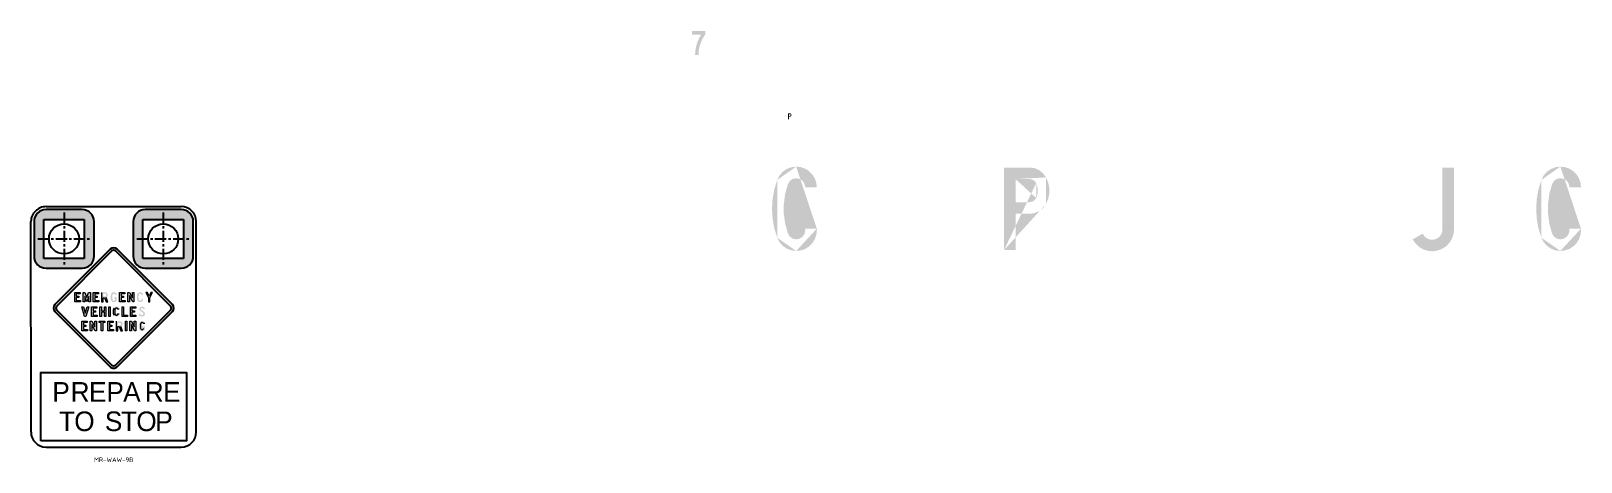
# Model space of a CAD drawing. Extents: x -269 to 1038, y -1303 to 235.
# Drawn here: x -269 to 763, y -52 to 235 of the extents above.
import ezdxf

# ---------------------------------------------------------------- set-up
doc = ezdxf.new("R2010")
doc.units = 0
doc.header["$LTSCALE"] = 6
doc.header["$MEASUREMENT"] = 0
doc.linetypes.add('CENTER', pattern=[2, 1.25, -0.25, 0.25, -0.25])
doc.linetypes.add('CENTERX2', pattern=[101.60000000000001, 63.5, -12.7, 12.7, -12.7])
doc.layers.get('0').update_dxf_attribs({"linetype": 'CONTINUOUS'})
for name, color, linetype in [('CENT25', 1, 'CENTER'), ('GREEN', 84, 'CONTINUOUS'), ('L25', 1, 'CONTINUOUS'), ('L35', 3, 'CONTINUOUS'), ('T25', 1, 'CONTINUOUS'), ('TBLK25', 1, 'CONTINUOUS')]:
    doc.layers.add(name, color=color, linetype=linetype)
doc.styles.add('DSERIES', font='Dseries')
doc.styles.add('ISO', font='iso')

msp = doc.modelspace()

# ---------------------------------------------------------------- texts
at = {"layer": 'L35', "style": 'DSERIES'}
for s, p in [('P', (-254.5238136330512, -12.14929990801733)), ('R', (-242.3112226439654, -12.14929990801733)), ('E', (-230.0986316548796, -12.14929990801733)), ('P', (-218.5296667026284, -12.14929990801733)), ('A', (-207.3592163172261, -12.14929990801733)), ('R', (-192.9987967026283, -12.14929990801733)), ('E', (-180.7862057135425, -12.14929990801733)), ('T', (-250.1057859164756, -31.71375284116874)), ('O', (-239.926341769136, -31.71375284116874)), ('S', (-219.5563373080173, -31.71375284116874)), ('T', (-208.8027431640882, -31.71375284116874)), ('O', (-198.6232990167485, -31.71375284116874)), ('P', (-186.0194189689995, -31.71375284116874))]:
    msp.add_text(s, height=13.04296862210094, dxfattribs=at).set_placement(p)
at = {"layer": 'T25', "color": 3, "style": 'ISO'}
msp.add_text('MR-WAW-9B', height=3, dxfattribs=at).set_placement((-226.7586971255761, -52.26192411097071))

# ---------------------------------------------------------------- hatches: boundary and pattern name
at = {"layer": 'GREEN'}
h = msp.add_hatch(color=256, dxfattribs=at)
h.paths.add_polyline_path([(254.4669524879141, 101.9465322728692), (254.4411767802575, 101.9465322728692)], flags=16)
edge = h.paths.add_edge_path()
edge.add_line((246.7600158985751, 103.0548877021052), (254.4669524879141, 103.0548877021052))
edge.add_line((254.4669524879141, 103.0548877021052), (254.4669524879141, 101.9465322728692))
edge.add_line((254.1318682883776, 98.8792230617276), (254.4669524879141, 101.9465322728692))
edge.add_line((254.1318682883776, 98.8792230617276), (253.1266156897682, 95.96656809652592))
edge.add_line((253.1266156897682, 95.96656809652592), (251.4769703997424, 93.36322162320408))
edge.add_line((251.4769703997424, 93.36322162320408), (249.3118109565837, 91.17228647238863))
edge.add_line((249.3118109565837, 91.17228647238863), (246.7084644832619, 89.52264118236292))
edge.add_line((246.7084644832619, 89.52264118236292), (243.7958095180602, 88.51738858375347))
edge.add_line((243.7958095180602, 88.51738858375347), (240.7285003069186, 88.18230438421699))
edge.add_line((240.7285003069186, 88.18230438421699), (237.4807611421804, 88.59471570672343))
edge.add_line((237.4807611421804, 88.59471570672343), (234.4134519310388, 89.7546225512728))
edge.add_line((234.4134519310388, 89.7546225512728), (231.732778334747, 91.61047350255171))
edge.add_line((231.732778334747, 91.61047350255171), (229.5933945992449, 94.08494143759032))
edge.add_line((229.5933945992449, 94.08494143759032), (228.0984035551591, 96.997596402792))
edge.add_line((228.0984035551591, 96.997596402792), (226.1652254809102, 103.2610933633584))
edge.add_line((226.1652254809102, 103.2610933633584), (225.0053186363608, 109.7050202775214))
edge.add_line((225.0053186363608, 109.7050202775214), (224.6186830215111, 116.252050022311))
edge.add_line((224.6186830215111, 116.252050022311), (225.0053186363608, 122.773304059444))
edge.add_line((225.0053186363608, 122.773304059444), (226.1652254809102, 129.217230973607))
edge.add_line((226.1652254809102, 129.217230973607), (228.0984035551591, 135.4807279341734))
edge.add_line((228.0984035551591, 135.4807279341734), (229.5933945992449, 138.3933828993751))
edge.add_line((229.5933945992449, 138.3933828993751), (231.732778334747, 140.8678508344137))
edge.add_line((231.732778334747, 140.8678508344137), (234.4134519310388, 142.7237017856927))
edge.add_line((234.4134519310388, 142.7237017856927), (237.4807611421804, 143.9093843378987))
edge.add_line((237.4807611421804, 143.9093843378987), (240.7285003069186, 144.2960199527485))
edge.add_line((240.7285003069186, 144.2960199527485), (243.7958095180602, 143.960935753212))
edge.add_line((243.7958095180602, 143.960935753212), (246.7084644832619, 142.9556831546025))
edge.add_line((246.7084644832619, 142.9556831546025), (249.3118109565837, 141.3060378645768))
edge.add_line((249.3118109565837, 141.3060378645768), (251.4769703997424, 139.1408784214181))
edge.add_line((251.4769703997424, 139.1408784214181), (253.1266156897682, 136.5117562404395))
edge.add_line((253.1266156897682, 136.5117562404395), (254.1318682883776, 133.5991012752378))
edge.add_line((254.1318682883776, 133.5991012752378), (254.4669524879141, 130.5317920640963))
edge.add_line((254.4669524879141, 130.5317920640963), (246.7600158985751, 130.5317920640963))
edge.add_line((246.7600158985751, 130.5317920640963), (246.321828868412, 132.851605753195))
edge.add_line((246.321828868412, 132.851605753195), (245.0072677779228, 134.8363352427572))
edge.add_line((245.0072677779228, 134.8363352427572), (243.0483139960172, 136.1508963332464))
edge.add_line((243.0483139960172, 136.1508963332464), (240.7285003069186, 136.5890833634095))
edge.add_line((240.7285003069186, 136.5890833634095), (238.4086866178199, 136.1251206255898))
edge.add_line((238.4086866178199, 136.1251206255898), (236.475508543571, 134.7590081197872))
edge.add_line((236.475508543571, 134.7590081197872), (235.2382745760517, 132.7485029225683))
edge.add_line((235.2382745760517, 132.7485029225683), (233.4081993324294, 126.2788003007487))
edge.add_line((233.4081993324294, 126.2788003007487), (232.4802738567899, 119.6028920176758))
edge.add_line((232.4802738567899, 119.6028920176758), (232.4802738567899, 112.8754323192896))
edge.add_line((232.4802738567899, 112.8754323192896), (233.4081993324294, 106.2252997438734))
edge.add_line((233.4081993324294, 106.2252997438734), (235.2382745760517, 99.75559712205376))
edge.add_line((235.2382745760517, 99.75559712205376), (236.475508543571, 97.71931621717823))
edge.add_line((236.475508543571, 97.71931621717823), (238.4086866178199, 96.37897941903236))
edge.add_line((238.4086866178199, 96.37897941903236), (240.7285003069186, 95.88924097355596))
edge.add_line((240.7285003069186, 95.88924097355596), (243.0483139960172, 96.35320371137573))
edge.add_line((243.0483139960172, 96.35320371137573), (245.0072677779228, 97.66776480186496))
edge.add_line((245.0072677779228, 97.66776480186496), (246.321828868412, 99.62671858377053))
edge.add_line((246.321828868412, 99.62671858377053), (246.7600158985751, 101.9465322728692))
edge.add_line((246.7600158985751, 101.9465322728692), (246.7600158985751, 103.0548877021052))
edge = h.paths.add_edge_path(flags=16)
edge.add_line((254.4669524879141, 103.0548877021052), (254.4411767802575, 103.0548877021052))
edge.add_line((240.7285003069186, 144.2960199527485), (240.702724599262, 144.2960199527485))
edge.add_line((228.0984035551591, 135.4807279341734), (228.0726278475024, 135.4807279341734))
edge.add_line((228.0984035551591, 96.997596402792), (228.0726278475024, 96.997596402792))
edge.add_line((240.7285003069186, 88.18230438421699), (240.702724599262, 88.18230438421699))
h = msp.add_hatch(color=256, dxfattribs=at)
h.paths.add_polyline_path([(396.1302417688735, 136.0477935026198), (396.1044660612169, 136.0477935026198)], flags=16)
edge = h.paths.add_edge_path(flags=17)
edge.add_line((386.7736598895088, 120.6339203239419), (386.7736598895088, 136.0477935026198))
edge.add_line((386.7736598895088, 136.0477935026198), (396.1302417688735, 136.0477935026198))
edge.add_line((397.8829898895258, 135.6869335954267), (396.1302417688735, 136.0477935026198))
edge.add_line((397.8829898895258, 135.6869335954267), (399.429532348925, 134.7332324121305))
edge.add_line((399.429532348925, 134.7332324121305), (400.5121120705044, 133.2897927833581))
edge.add_line((400.5121120705044, 133.2897927833581), (401.5173646691138, 130.0420536186199))
edge.add_line((401.5173646691138, 130.0420536186199), (401.5173646691138, 126.6396602079418))
edge.add_line((401.5173646691138, 126.6396602079418), (400.5121120705044, 123.3919210432036))
edge.add_line((400.5121120705044, 123.3919210432036), (399.429532348925, 121.9484814144312))
edge.add_line((399.429532348925, 121.9484814144312), (397.8829898895258, 120.994780231135))
edge.add_line((397.8829898895258, 120.994780231135), (396.1302417688735, 120.6339203239419))
edge.add_line((396.1302417688735, 120.6339203239419), (386.7736598895088, 120.6339203239419))
h.paths.add_polyline_path([(396.1044660612169, 143.7289543843021), (396.1302417688735, 143.7289543843021)], flags=16)
edge = h.paths.add_edge_path()
edge.add_line((386.7736598895088, 88.74936995266336), (379.0924990078266, 88.74936995266336))
edge.add_line((379.0924990078266, 88.74936995266336), (379.0924990078266, 143.7289543843021))
edge.add_line((379.0924990078266, 143.7289543843021), (396.1302417688735, 143.7289543843021))
edge.add_line((399.429532348925, 143.290767354139), (396.1302417688735, 143.7289543843021))
edge.add_line((399.429532348925, 143.290767354139), (402.5226172677232, 141.9504305559931))
edge.add_line((402.5226172677232, 141.9504305559931), (405.1517394487017, 139.8625982358043))
edge.add_line((405.1517394487017, 139.8625982358043), (407.1106932306073, 137.1303732241992))
edge.add_line((407.1106932306073, 137.1303732241992), (408.5025814440665, 133.7537555211778))
edge.add_line((408.5025814440665, 133.7537555211778), (409.2243012584527, 130.1709321569031))
edge.add_line((409.2243012584527, 130.1709321569031), (409.2243012584527, 126.5107816696586))
edge.add_line((409.2243012584527, 126.5107816696586), (408.5025814440665, 122.9279583053839))
edge.add_line((408.5025814440665, 122.9279583053839), (407.1106932306073, 119.5513406023625))
edge.add_line((407.1106932306073, 119.5513406023625), (405.1517394487017, 116.8191155907574))
edge.add_line((405.1517394487017, 116.8191155907574), (402.5226172677232, 114.7312832705686))
edge.add_line((402.5226172677232, 114.7312832705686), (399.429532348925, 113.3909464724227))
edge.add_line((399.429532348925, 113.3909464724227), (396.1302417688735, 112.9527594422596))
edge.add_line((396.1302417688735, 112.9527594422596), (386.7736598895088, 112.9527594422596))
edge.add_line((386.7736598895088, 112.9527594422596), (386.7736598895088, 88.74936995266336))
edge = h.paths.add_edge_path()
edge.add_line((386.7736598895088, 136.0477935026198), (386.7478841818522, 136.0477935026198))
edge.add_line((400.5121120705044, 123.3919210432036), (400.4863363628477, 123.3919210432036))
edge.add_line((400.5121120705044, 133.2897927833581), (400.4863363628477, 133.2897927833581))
edge.add_line((379.0924990078266, 88.74936995266336), (379.0667233001699, 88.74936995266336))
edge.add_line((407.1106932306073, 119.5513406023625), (407.0849175229506, 119.5513406023625))
edge.add_line((407.1106932306073, 137.1303732241992), (407.0849175229506, 137.1303732241992))
h = msp.add_hatch(color=256, dxfattribs=at)
h.paths.add_polyline_path([(396.1302417688735, 136.0477935026198), (396.1044660612169, 136.0477935026198)], flags=16)
edge = h.paths.add_edge_path(flags=17)
edge.add_line((386.7736598895088, 120.6339203239419), (386.7736598895088, 136.0477935026198))
edge.add_line((386.7736598895088, 136.0477935026198), (396.1302417688735, 136.0477935026198))
edge.add_line((397.8829898895258, 135.6869335954267), (396.1302417688735, 136.0477935026198))
edge.add_line((397.8829898895258, 135.6869335954267), (399.429532348925, 134.7332324121305))
edge.add_line((399.429532348925, 134.7332324121305), (400.5121120705044, 133.2897927833581))
edge.add_line((400.5121120705044, 133.2897927833581), (401.5173646691138, 130.0420536186199))
edge.add_line((401.5173646691138, 130.0420536186199), (401.5173646691138, 126.6396602079418))
edge.add_line((401.5173646691138, 126.6396602079418), (400.5121120705044, 123.3919210432036))
edge.add_line((400.5121120705044, 123.3919210432036), (399.429532348925, 121.9484814144312))
edge.add_line((399.429532348925, 121.9484814144312), (397.8829898895258, 120.994780231135))
edge.add_line((397.8829898895258, 120.994780231135), (396.1302417688735, 120.6339203239419))
edge.add_line((396.1302417688735, 120.6339203239419), (386.7736598895088, 120.6339203239419))
h.paths.add_polyline_path([(396.1044660612169, 143.7289543843021), (396.1302417688735, 143.7289543843021)], flags=16)
edge = h.paths.add_edge_path()
edge.add_line((386.7736598895088, 88.74936995266336), (379.0924990078266, 88.74936995266336))
edge.add_line((379.0924990078266, 88.74936995266336), (379.0924990078266, 143.7289543843021))
edge.add_line((379.0924990078266, 143.7289543843021), (396.1302417688735, 143.7289543843021))
edge.add_line((399.429532348925, 143.290767354139), (396.1302417688735, 143.7289543843021))
edge.add_line((399.429532348925, 143.290767354139), (402.5226172677232, 141.9504305559931))
edge.add_line((402.5226172677232, 141.9504305559931), (405.1517394487017, 139.8625982358043))
edge.add_line((405.1517394487017, 139.8625982358043), (407.1106932306073, 137.1303732241992))
edge.add_line((407.1106932306073, 137.1303732241992), (408.5025814440665, 133.7537555211778))
edge.add_line((408.5025814440665, 133.7537555211778), (409.2243012584527, 130.1709321569031))
edge.add_line((409.2243012584527, 130.1709321569031), (409.2243012584527, 126.5107816696586))
edge.add_line((409.2243012584527, 126.5107816696586), (408.5025814440665, 122.9279583053839))
edge.add_line((408.5025814440665, 122.9279583053839), (407.1106932306073, 119.5513406023625))
edge.add_line((407.1106932306073, 119.5513406023625), (405.1517394487017, 116.8191155907574))
edge.add_line((405.1517394487017, 116.8191155907574), (402.5226172677232, 114.7312832705686))
edge.add_line((402.5226172677232, 114.7312832705686), (399.429532348925, 113.3909464724227))
edge.add_line((399.429532348925, 113.3909464724227), (396.1302417688735, 112.9527594422596))
edge.add_line((396.1302417688735, 112.9527594422596), (386.7736598895088, 112.9527594422596))
edge.add_line((386.7736598895088, 112.9527594422596), (386.7736598895088, 88.74936995266336))
edge = h.paths.add_edge_path()
edge.add_line((386.7736598895088, 136.0477935026198), (386.7478841818522, 136.0477935026198))
edge.add_line((400.5121120705044, 123.3919210432036), (400.4863363628477, 123.3919210432036))
edge.add_line((400.5121120705044, 133.2897927833581), (400.4863363628477, 133.2897927833581))
edge.add_line((379.0924990078266, 88.74936995266336), (379.0667233001699, 88.74936995266336))
edge.add_line((407.1106932306073, 119.5513406023625), (407.0849175229506, 119.5513406023625))
edge.add_line((407.1106932306073, 137.1303732241992), (407.0849175229506, 137.1303732241992))
h = msp.add_hatch(color=256, dxfattribs=at)
h.paths.add_polyline_path([(671.0023882194105, 102.4878221336589), (670.976612511754, 102.4878221336589)], flags=16)
edge = h.paths.add_edge_path()
edge.add_line((671.0023882194105, 143.7289543843021), (671.0023882194105, 102.4878221336589))
edge.add_line((670.6673040198741, 100.4515412287834), (671.0023882194105, 102.4878221336589))
edge.add_line((670.6673040198741, 100.4515412287834), (669.7651542518913, 98.56991456984775))
edge.add_line((669.7651542518913, 98.56991456984775), (668.3217146231187, 97.07492352576196))
edge.add_line((668.3217146231187, 97.07492352576196), (666.517415087153, 96.04389521949588))
edge.add_line((666.517415087153, 96.04389521949588), (664.4811341822776, 95.63148389698944))
edge.add_line((664.4811341822776, 95.63148389698944), (662.4190775697455, 95.83768955824269))
edge.add_line((662.4190775697455, 95.83768955824269), (660.5116752031531, 96.63673649559888))
edge.add_line((660.5116752031531, 96.63673649559888), (658.9135813284407, 97.97707329374475))
edge.add_line((658.9135813284407, 97.97707329374475), (657.8052258992047, 99.75559712205376))
edge.add_line((657.8052258992047, 99.75559712205376), (651.2066447391018, 95.88924097355596))
edge.add_line((651.2066447391018, 95.88924097355596), (652.9851685674108, 93.20856737726416))
edge.add_line((652.9851685674108, 93.20856737726416), (655.3049822565094, 90.96608081113544))
edge.add_line((655.3049822565094, 90.96608081113544), (658.0629829757712, 89.29065981345303))
edge.add_line((658.0629829757712, 89.29065981345303), (661.1302921869128, 88.28540721484364))
edge.add_line((661.1302921869128, 88.28540721484364), (664.3522556439943, 87.9760987229638))
edge.add_line((664.3522556439943, 87.9760987229638), (667.5484433934191, 88.3627343378136))
edge.add_line((667.5484433934191, 88.3627343378136), (670.5642011892475, 89.47108976704959))
edge.add_line((670.5642011892475, 89.47108976704959), (673.2964262008526, 91.19806218004533))
edge.add_line((673.2964262008526, 91.19806218004533), (675.5646884746379, 93.49210016148731))
edge.add_line((675.5646884746379, 93.49210016148731), (677.265885179977, 96.25010088074907))
edge.add_line((677.265885179977, 96.25010088074907), (678.3226891938997, 99.29163438423404))
edge.add_line((678.3226891938997, 99.29163438423404), (678.6835491010928, 102.4878221336589))
edge.add_line((678.6835491010928, 102.4878221336589), (678.6835491010928, 143.7289543843021))
edge.add_line((678.6835491010928, 143.7289543843021), (671.0023882194105, 143.7289543843021))
edge = h.paths.add_edge_path(flags=16)
edge.add_line((678.6835491010928, 102.4878221336589), (678.6577733934362, 102.4878221336589))
edge.add_line((678.6835491010928, 102.4878221336589), (678.6577733934362, 102.4878221336589))
edge = h.paths.add_edge_path(flags=16)
edge.add_line((657.8052258992047, 99.75559712205376), (657.779450191548, 99.75559712205376))
h = msp.add_hatch(color=256, dxfattribs=at)
h.paths.add_polyline_path([(763.2278702149115, 101.9465322728692), (763.2020945072547, 101.9465322728692)], flags=16)
edge = h.paths.add_edge_path()
edge.add_line((755.5467093332292, 103.0548877021052), (763.2278702149115, 103.0548877021052))
edge.add_line((763.2278702149115, 103.0548877021052), (763.2278702149115, 101.9465322728692))
edge.add_line((762.8927860153749, 98.8792230617276), (763.2278702149115, 101.9465322728692))
edge.add_line((762.8927860153749, 98.8792230617276), (761.8875334167656, 95.96656809652592))
edge.add_line((761.8875334167656, 95.96656809652592), (760.2636638343964, 93.36322162320408))
edge.add_line((760.2636638343964, 93.36322162320408), (758.0727286835811, 91.17228647238863))
edge.add_line((758.0727286835811, 91.17228647238863), (755.4693822102591, 89.52264118236292))
edge.add_line((755.4693822102591, 89.52264118236292), (752.5567272450575, 88.51738858375347))
edge.add_line((752.5567272450575, 88.51738858375347), (749.4894180339159, 88.18230438421699))
edge.add_line((749.4894180339159, 88.18230438421699), (746.2416788691778, 88.59471570672343))
edge.add_line((746.2416788691778, 88.59471570672343), (743.2001453656928, 89.7546225512728))
edge.add_line((743.2001453656928, 89.7546225512728), (740.4936960617443, 91.61047350255171))
edge.add_line((740.4936960617443, 91.61047350255171), (738.3543123262423, 94.08494143759032))
edge.add_line((738.3543123262423, 94.08494143759032), (736.8593212821564, 96.997596402792))
edge.add_line((736.8593212821564, 96.997596402792), (734.9261432079076, 103.2610933633584))
edge.add_line((734.9261432079076, 103.2610933633584), (733.7662363633582, 109.7050202775214))
edge.add_line((733.7662363633582, 109.7050202775214), (733.3796007485084, 116.252050022311))
edge.add_line((733.3796007485084, 116.252050022311), (733.7662363633582, 122.773304059444))
edge.add_line((733.7662363633582, 122.773304059444), (734.9261432079076, 129.217230973607))
edge.add_line((734.9261432079076, 129.217230973607), (736.8593212821564, 135.4807279341734))
edge.add_line((736.8593212821564, 135.4807279341734), (738.3543123262423, 138.3933828993751))
edge.add_line((738.3543123262423, 138.3933828993751), (740.4936960617443, 140.8678508344137))
edge.add_line((740.4936960617443, 140.8678508344137), (743.2001453656928, 142.7237017856927))
edge.add_line((743.2001453656928, 142.7237017856927), (746.2416788691778, 143.9093843378987))
edge.add_line((746.2416788691778, 143.9093843378987), (749.4894180339159, 144.2960199527485))
edge.add_line((749.4894180339159, 144.2960199527485), (752.5567272450575, 143.960935753212))
edge.add_line((752.5567272450575, 143.960935753212), (755.4693822102591, 142.9556831546025))
edge.add_line((755.4693822102591, 142.9556831546025), (758.0727286835811, 141.3060378645768))
edge.add_line((758.0727286835811, 141.3060378645768), (760.2636638343964, 139.1408784214181))
edge.add_line((760.2636638343964, 139.1408784214181), (761.8875334167656, 136.5117562404395))
edge.add_line((761.8875334167656, 136.5117562404395), (762.8927860153749, 133.5991012752378))
edge.add_line((762.8927860153749, 133.5991012752378), (763.2278702149115, 130.5317920640963))
edge.add_line((763.2278702149115, 130.5317920640963), (755.5467093332292, 130.5317920640963))
edge.add_line((755.5467093332292, 130.5317920640963), (755.0827465954094, 132.851605753195))
edge.add_line((755.0827465954094, 132.851605753195), (753.7681855049201, 134.8363352427572))
edge.add_line((753.7681855049201, 134.8363352427572), (751.8092317230146, 136.1508963332464))
edge.add_line((751.8092317230146, 136.1508963332464), (749.4894180339159, 136.5890833634095))
edge.add_line((749.4894180339159, 136.5890833634095), (747.1696043448172, 136.1251206255898))
edge.add_line((747.1696043448172, 136.1251206255898), (745.2364262705684, 134.7590081197872))
edge.add_line((745.2364262705684, 134.7590081197872), (743.9991923030491, 132.7485029225683))
edge.add_line((743.9991923030491, 132.7485029225683), (742.1691170594268, 126.2788003007487))
edge.add_line((742.1691170594268, 126.2788003007487), (741.266967291444, 119.6028920176758))
edge.add_line((741.266967291444, 119.6028920176758), (741.266967291444, 112.8754323192896))
edge.add_line((741.266967291444, 112.8754323192896), (742.1691170594268, 106.2252997438734))
edge.add_line((742.1691170594268, 106.2252997438734), (743.9991923030491, 99.75559712205376))
edge.add_line((743.9991923030491, 99.75559712205376), (745.2364262705684, 97.71931621717823))
edge.add_line((745.2364262705684, 97.71931621717823), (747.1696043448172, 96.37897941903236))
edge.add_line((747.1696043448172, 96.37897941903236), (749.4894180339159, 95.88924097355596))
edge.add_line((749.4894180339159, 95.88924097355596), (751.8092317230146, 96.35320371137573))
edge.add_line((751.8092317230146, 96.35320371137573), (753.7681855049201, 97.66776480186496))
edge.add_line((753.7681855049201, 97.66776480186496), (755.0827465954094, 99.62671858377053))
edge.add_line((755.0827465954094, 99.62671858377053), (755.5467093332292, 101.9465322728692))
edge.add_line((755.5467093332292, 101.9465322728692), (755.5467093332292, 103.0548877021052))
edge = h.paths.add_edge_path(flags=16)
edge.add_line((763.2278702149115, 103.0548877021052), (763.2020945072547, 103.0548877021052))
edge.add_line((749.4894180339159, 144.2960199527485), (749.4636423262592, 144.2960199527485))
edge.add_line((736.8593212821564, 135.4807279341734), (736.8335455744998, 135.4807279341734))
edge.add_line((736.8593212821564, 96.997596402792), (736.8335455744998, 96.997596402792))
edge.add_line((749.4894180339159, 88.18230438421699), (749.4636423262592, 88.18230438421699))
at = {"layer": 'L25'}
h = msp.add_hatch(color=256, dxfattribs=at)
h.paths.add_polyline_path([(-233.2250080584769, 109.1888646954114), (-233.2250080584766, 83.18886469541161), (-260.2250080584766, 83.18886469541157), (-260.2250080584769, 108.6118222600926), (-264.3793077476008, 113.3482723521875, 0.1990297071005012), (-266.7250080584768, 107.6888646954117), (-266.7250080584767, 84.68886469541152, 0.414213562373096), (-258.7250080584766, 76.68886469541155), (-234.7250080584769, 76.68886469541164, 0.4142135623730941), (-226.7250080584769, 84.68886469541157), (-226.7250080584768, 107.6888646954116, 0.4142135623730941), (-234.7250080584768, 115.6888646954116), (-258.7250080584768, 115.6888646954118, 0.1987950329275945), (-264.3793077476008, 113.3482723521876), (-260.2250080584768, 108.6118222600927), (-260.2250080584768, 109.1888646954114)])
h.paths.add_polyline_path([(-168.158851560629, 109.1888646954113), (-162.8511435405523, 113.1707535216701, 0.2068435214782067), (-168.6777115609689, 115.6888646954116), (-192.677711560969, 115.6888646954116, 0.4142135623730989), (-200.677711560969, 107.6888646954115), (-200.6777115609689, 84.68886469541144, 0.414213562373096), (-192.6777115609689, 76.68886469541147), (-168.6777115609692, 76.68886469541147, 0.414213562373094), (-160.6777115609691, 84.68886469541148), (-160.6777115609689, 107.6888646954114, 0.1910052124552302), (-162.8511435405523, 113.1707535216701), (-168.158851560629, 109.1888646954113), (-167.177711560969, 109.1888646954113), (-167.1777115609688, 83.18886469541135), (-194.1777115609688, 83.1888646954114), (-194.177711560969, 109.1888646954113)])
at = {"layer": 'T25', "linetype": 'Continuous'}
h = msp.add_hatch(color=256, dxfattribs=at)
h.paths.add_polyline_path([(-190.5560334966842, 54.23022135018553), (-189.5292720034495, 54.23022135018553), (-189.5292720034495, 57.11085776176094), (-187.7324393902886, 60.61895953031316), (-188.8447643412931, 60.61895953031316), (-190.0426527500669, 58.30874617053482), (-191.2405411588408, 60.61895953031316), (-192.3528661098453, 60.61895953031316), (-190.5560334966842, 57.11085776176094)])
h.paths.add_polyline_path([(-204.2176655872252, 54.23022135018553), (-204.2176655872252, 60.61895953031316), (-203.1623829414006, 60.61895953031316), (-201.2229445652904, 56.91120969363203), (-201.2229445652904, 60.61895953031316), (-200.1676619194658, 60.61895953031316), (-200.1676619194658, 54.23022135018553), (-200.9947753445715, 54.23022135018553), (-203.1623829414006, 58.45135193348415), (-203.1623829414006, 54.23022135018553)])
h.paths.add_polyline_path([(-209.807811494837, 54.23022135018553), (-209.807811494837, 60.61895953031316), (-206.2141462685152, 60.61895953031316), (-206.2141462685152, 59.73480380002769), (-208.7525288490123, 59.73480380002769), (-208.7525288490123, 58.05205579722616), (-207.0983019988007, 58.05205579722616), (-207.0983019988007, 57.16790006694069), (-208.7525288490123, 57.16790006694069), (-208.7525288490123, 55.114377080471), (-206.0715405055658, 55.114377080471), (-206.0715405055658, 54.23022135018553)])
h.paths.add_polyline_path([(-227.3197991850084, 54.23022135018553), (-227.3197991850084, 60.61895953031316), (-223.7261339586866, 60.61895953031316), (-223.7261339586866, 59.73480380002769), (-226.2645165391837, 59.73480380002769), (-226.2645165391837, 58.05205579722616), (-224.6388108415619, 58.05205579722616), (-224.6388108415619, 57.16790006694069), (-226.2645165391837, 57.16790006694069), (-226.2645165391837, 55.114377080471), (-223.5835281957373, 55.114377080471), (-223.5835281957373, 54.23022135018553)])
h.paths.add_polyline_path([(-234.0222700436245, 54.23022135018553), (-234.0222700436245, 60.61895953031316), (-232.8243816348506, 60.61895953031316), (-231.6264932260766, 57.11085776176094), (-230.3715625121229, 60.61895953031316), (-229.173674103349, 60.61895953031316), (-229.173674103349, 54.23022135018553), (-230.2289567491737, 54.23022135018553), (-230.2289567491737, 57.7953654239175), (-231.6264932260766, 54.23022135018553), (-232.9669873977999, 57.7953654239175), (-232.9669873977999, 54.23022135018553)])
h.paths.add_polyline_path([(-239.6124159512363, 54.23022135018553), (-239.6124159512363, 60.61895953031316), (-236.0472718775043, 60.61895953031316), (-236.0472718775043, 59.73480380002769), (-238.5571333054116, 59.73480380002769), (-238.5571333054116, 58.05205579722616), (-236.9314276077898, 58.05205579722616), (-236.9314276077898, 57.16790006694069), (-238.5571333054116, 57.16790006694069), (-238.5571333054116, 55.114377080471), (-235.8761449619652, 55.114377080471), (-235.8761449619652, 54.23022135018553)])
h.paths.add_polyline_path([(-194.2067410281858, 59.07881729046096), (-195.2620236740105, 59.07881729046096), (-195.2905448266004, 59.30698651117979), (-195.4046294369597, 59.50663457930887), (-195.6042775050888, 59.64924034225803), (-195.8324467258076, 59.76332495261752), (-196.0891370991163, 59.79184610520744), (-196.3173063198352, 59.76332495261752), (-196.545475540554, 59.67776149484794), (-196.7166024560932, 59.53515573189853), (-196.8306870664525, 59.33550766376962), (-197.0303351345815, 58.70804230679281), (-197.1729408975309, 58.08057694981599), (-197.2014620501207, 57.42459044024935), (-197.1729408975309, 56.76860393068262), (-197.0303351345815, 56.1411385737058), (-196.8306870664525, 55.51367321672899), (-196.7166024560932, 55.31402514859991), (-196.545475540554, 55.17141938565075), (-196.3173063198352, 55.08585592788108), (-196.0891370991163, 55.05733477529125), (-195.8324467258076, 55.08585592788108), (-195.6042775050888, 55.17141938565075), (-195.4046294369597, 55.34254630118974), (-195.2905448266004, 55.54219436931891), (-195.2620236740105, 55.77036359003765), (-195.2620236740105, 55.88444820039715), (-194.2067410281858, 55.88444820039715), (-194.2067410281858, 55.77036359003765), (-194.2352621807757, 55.45663091154924), (-194.3493467911351, 55.14289823306083), (-194.5204737066742, 54.85768670716234), (-194.7486429273931, 54.62951748644352), (-195.0338544532917, 54.42986941831444), (-195.3761082843699, 54.28726365536528), (-195.7183621154483, 54.17317904500578), (-196.0891370991163, 54.14465789241586), (-196.4599120827845, 54.17317904500578), (-196.8021659138627, 54.28726365536528), (-197.1158985923511, 54.42986941831444), (-197.4011101182497, 54.62951748644352), (-197.6292793389685, 54.88620785975218), (-197.8004062545077, 55.17141938565075), (-198.0285754752265, 55.79888474262756), (-198.1711812381758, 56.45487125219421), (-198.2567446959453, 57.08233660917102), (-198.2567446959453, 57.73832311873775), (-198.1711812381758, 58.3943096283044), (-198.0285754752265, 59.05029613787113), (-197.8004062545077, 59.67776149484794), (-197.6292793389685, 59.96297302074643), (-197.4011101182497, 60.19114224146526), (-197.1158985923511, 60.41931146218425), (-196.8021659138627, 60.56191722513341), (-196.4599120827845, 60.64748068290299), (-196.0891370991163, 60.70452298808274), (-195.7183621154483, 60.67600183549291), (-195.3761082843699, 60.56191722513341), (-195.0338544532917, 60.41931146218425), (-194.7486429273931, 60.21966339405509), (-194.5204737066742, 59.99149417333635), (-194.3493467911351, 59.70628264743777), (-194.2352621807757, 59.39254996894937)])
h.paths.add_polyline_path([(-211.6616864131776, 59.07881729046096), (-212.6884479064124, 59.07881729046096), (-212.7454902115921, 59.30698651117979), (-212.8310536693616, 59.47811342671903), (-213.0021805849008, 59.64924034225803), (-213.2018286530298, 59.73480380002769), (-213.4585190263384, 59.79184610520744), (-213.7152093996473, 59.79184610520744), (-213.943378620366, 59.70628264743777), (-214.143026688495, 59.53515573189853), (-214.2571112988544, 59.33550766376962), (-214.4852805195733, 58.70804230679281), (-214.5993651299327, 58.08057694981599), (-214.6564074351125, 57.42459044024935), (-214.5993651299327, 56.76860393068262), (-214.4852805195733, 56.1411385737058), (-214.2571112988544, 55.51367321672899), (-214.143026688495, 55.31402514859991), (-213.9718997729559, 55.17141938565075), (-213.7722517048268, 55.08585592788108), (-213.5155613315182, 55.05733477529125), (-213.2588709582095, 55.08585592788108), (-213.0307017374907, 55.19994053824058), (-212.8595748219515, 55.34254630118974), (-212.7454902115921, 55.54219436931891), (-212.6884479064124, 55.77036359003765), (-212.6884479064124, 56.39782894701446), (-213.5155613315182, 56.39782894701446), (-213.5155613315182, 57.28198467729993), (-211.6616864131776, 57.28198467729993), (-211.6616864131776, 55.77036359003765), (-211.6902075657674, 55.45663091154924), (-211.8042921761269, 55.14289823306083), (-211.975419091666, 54.85768670716234), (-212.2035883123848, 54.62951748644352), (-212.4887998382834, 54.42986941831444), (-212.8025325167718, 54.28726365536528), (-213.14478634785, 54.17317904500578), (-213.5155613315182, 54.14465789241586), (-213.8863363151863, 54.17317904500578), (-214.2571112988544, 54.28726365536528), (-214.5708439773428, 54.42986941831444), (-214.8560555032414, 54.62951748644352), (-215.0842247239602, 54.88620785975218), (-215.2268304869095, 55.17141938565075), (-215.4549997076284, 55.79888474262756), (-215.6261266231675, 56.45487125219421), (-215.711690080937, 57.08233660917102), (-215.711690080937, 57.73832311873775), (-215.6261266231675, 58.3943096283044), (-215.4549997076284, 59.05029613787113), (-215.2268304869095, 59.67776149484794), (-215.0842247239602, 59.96297302074643), (-214.8560555032414, 60.19114224146526), (-214.5708439773428, 60.41931146218425), (-214.2571112988544, 60.56191722513341), (-213.8863363151863, 60.64748068290299), (-213.5155613315182, 60.70452298808274), (-213.14478634785, 60.67600183549291), (-212.8025325167718, 60.56191722513341), (-212.4887998382834, 60.41931146218425), (-212.2035883123848, 60.21966339405509), (-211.975419091666, 59.99149417333635), (-211.8042921761269, 59.70628264743777), (-211.6902075657674, 59.39254996894937)])
h.paths.add_polyline_path([(-218.7349322554618, 57.16790006694069), (-218.4211995769734, 57.31050582988985), (-218.1359880510748, 57.53867505060884), (-217.9078188303561, 57.7953654239175), (-217.7652130674066, 58.13761925499574), (-217.6511284570473, 58.47987308607406), (-217.6226073044575, 58.8221269171523), (-217.6511284570473, 59.19290190082029), (-217.7652130674066, 59.53515573189853), (-217.9078188303561, 59.84888841038719), (-218.1359880510748, 60.10557878369585), (-218.3926784243835, 60.33374800441459), (-218.7064111028719, 60.50487491995366), (-219.0486649339502, 60.59043837772325), (-219.4194399176183, 60.61895953031316), (-221.7296532773967, 60.61895953031316), (-221.7296532773967, 54.23022135018553), (-220.6743706315721, 54.23022135018553), (-220.6743706315721, 57.02529430399127), (-219.7902149012865, 57.02529430399127), (-218.7349322554618, 54.23022135018553), (-217.6226073044575, 54.23022135018553)])
h.paths.add_polyline_path([(-219.4194399176183, 57.93797118686666), (-220.6743706315721, 57.93797118686666), (-220.6743706315721, 59.73480380002769), (-219.4194399176183, 59.73480380002769), (-219.2197918494894, 59.70628264743777), (-219.0486649339502, 59.64924034225803), (-218.906059171001, 59.53515573189853), (-218.8204957132314, 59.42107112153928), (-218.7064111028719, 59.13585959564071), (-218.6493687976922, 58.8221269171523), (-218.7064111028719, 58.53691539125381), (-218.8204957132314, 58.25170386535507), (-218.906059171001, 58.13761925499574), (-219.0486649339502, 58.02353464463624), (-219.2197918494894, 57.96649233945649)], flags=16)
h.paths.add_polyline_path([(-214.9532007798339, 101.2916115014355), (-212.4568178566261, 101.2916115014355), (-212.4568178566261, 99.7888118589292), (-214.9532007798339, 99.7888118589292)], flags=9)
h = msp.add_hatch(color=256, dxfattribs=at)
h.paths.add_polyline_path([(-202.9627348732716, 34.97844335203276), (-202.9627348732716, 41.39570268475043), (-201.9074522274469, 41.39570268475043), (-199.9394926987468, 37.68795284806913), (-199.9394926987468, 41.39570268475043), (-198.8842100529222, 41.39570268475043), (-198.8842100529222, 34.97844335203276), (-199.711323478028, 34.97844335203276), (-201.9074522274469, 39.22809508792133), (-201.9074522274469, 34.97844335203276)])
h.paths.add_polyline_path([(-205.9004135900267, 34.97844335203276), (-205.9004135900267, 41.39570268475043), (-204.845130944202, 41.39570268475043), (-204.845130944202, 34.97844335203276)])
h.paths.add_polyline_path([(-217.5940861518677, 34.97844335203276), (-217.5940861518677, 41.39570268475043), (-213.9718997729559, 41.39570268475043), (-213.9718997729559, 40.51154695446479), (-216.5388035060429, 40.51154695446479), (-216.5388035060429, 38.82879895166326), (-214.8845766558312, 38.82879895166326), (-214.8845766558312, 37.94464322137779), (-216.5388035060429, 37.94464322137779), (-216.5388035060429, 35.8911202349081), (-213.8292940100066, 35.8911202349081), (-213.8292940100066, 34.97844335203276)])
h.paths.add_polyline_path([(-221.9007801929358, 34.97844335203276), (-221.9007801929358, 40.51154695446479), (-223.2697955172489, 40.51154695446479), (-223.2697955172489, 41.39570268475043), (-219.5050033753879, 41.39570268475043), (-219.5050033753879, 40.51154695446479), (-220.8454975471112, 40.51154695446479), (-220.8454975471112, 34.97844335203276)])
h.paths.add_polyline_path([(-229.2307164085288, 34.97844335203276), (-229.2307164085288, 41.39570268475043), (-228.1754337627041, 41.39570268475043), (-226.2074742340039, 37.68795284806913), (-226.2074742340039, 41.39570268475043), (-225.1521915881794, 41.39570268475043), (-225.1521915881794, 34.97844335203276), (-225.9793050132852, 34.97844335203276), (-228.1754337627041, 39.22809508792133), (-228.1754337627041, 34.97844335203276)])
h.paths.add_polyline_path([(-234.8779046213202, 34.97844335203276), (-234.8779046213202, 41.39570268475043), (-231.2557182424085, 41.39570268475043), (-231.2557182424085, 40.51154695446479), (-233.8226219754955, 40.51154695446479), (-233.8226219754955, 38.82879895166326), (-232.168395125284, 38.82879895166326), (-232.168395125284, 37.94464322137779), (-233.8226219754955, 37.94464322137779), (-233.8226219754955, 35.8911202349081), (-231.1131124794592, 35.8911202349081), (-231.1131124794592, 34.97844335203276)])
h.paths.add_polyline_path([(-192.8377257038728, 39.85556044489815), (-193.8930083496974, 39.85556044489815), (-193.9500506548771, 40.05520851302722), (-194.0356141126467, 40.25485658115613), (-194.2067410281858, 40.39746234410546), (-194.4063890963149, 40.51154695446479), (-194.6630794696235, 40.56858925964454), (-194.9197698429323, 40.54006810705471), (-195.1764602162409, 40.45450464928504), (-195.3475871317801, 40.31189888633588), (-195.4901928947293, 40.1122508182068), (-195.7183621154483, 39.48478546122999), (-195.8324467258076, 38.85732010425318), (-195.8894890309873, 38.20133359468645), (-195.8324467258076, 37.5453470851198), (-195.7183621154483, 36.88936057555307), (-195.4901928947293, 36.26189521857626), (-195.3761082843699, 36.09076830303722), (-195.2049813688308, 35.94816254008785), (-194.976812148112, 35.86259908231844), (-194.7201217748033, 35.83407792972856), (-194.4634314014945, 35.86259908231844), (-194.2352621807757, 35.94816254008785), (-194.0641352652365, 36.1192894556271), (-193.9500506548771, 36.31893752375601), (-193.8930083496974, 36.51858559188513), (-193.8930083496974, 37.17457210145182), (-194.7201217748033, 37.17457210145182), (-194.7201217748033, 38.05872783173729), (-192.8377257038728, 38.05872783173729), (-192.8377257038728, 36.51858559188513), (-192.8947680090524, 36.20485291339672), (-192.9803314668221, 35.91964138749798), (-193.1514583823612, 35.63442986159944), (-193.4081487556699, 35.40626064088066), (-193.6933602815684, 35.20661257275175), (-194.0070929600569, 35.0354856572125), (-194.3778679437249, 34.94992219944288), (-194.7201217748033, 34.92140104685301), (-195.1194179110612, 34.94992219944288), (-195.4616717421395, 35.06400680980238), (-195.8039255732177, 35.20661257275175), (-196.0891370991163, 35.40626064088066), (-196.3173063198352, 35.66295101418932), (-196.4599120827845, 35.94816254008785), (-196.7166024560932, 36.57562789706466), (-196.8592082190424, 37.23161440663135), (-196.944771676812, 37.85907976360821), (-196.944771676812, 38.51506627317485), (-196.8592082190424, 39.17105278274158), (-196.7166024560932, 39.82703929230823), (-196.4599120827845, 40.42598349669521), (-196.3173063198352, 40.71119502259387), (-196.0891370991163, 40.96788539590261), (-195.8039255732177, 41.19605461662135), (-195.4616717421395, 41.33866037957068), (-195.1194179110612, 41.42422383734018), (-194.7201217748033, 41.45274498993001), (-194.3778679437249, 41.42422383734018), (-194.0070929600569, 41.33866037957068), (-193.6933602815684, 41.19605461662135), (-193.4081487556699, 40.99640654849244), (-193.1514583823612, 40.76823732777345), (-192.9803314668221, 40.48302580187496), (-192.8947680090524, 40.16929312338655)])
h.paths.add_polyline_path([(-208.9236557645514, 37.94464322137779), (-208.5814019334731, 38.08724898432712), (-208.2961904075746, 38.31541820504594), (-208.0965423394456, 38.5721085783546), (-207.9254154239065, 38.91436240943293), (-207.811330813547, 39.25661624051116), (-207.7828096609572, 39.59887007158949), (-207.811330813547, 39.96964505525764), (-207.9254154239065, 40.31189888633588), (-208.0965423394456, 40.62563156482429), (-208.2961904075746, 40.88232193813295), (-208.5814019334731, 41.11049115885177), (-208.8951346119617, 41.2530969218011), (-209.2373884430399, 41.3671815321606), (-209.608163426708, 41.39570268475043), (-211.9468979390761, 41.39570268475043), (-211.9468979390761, 34.97844335203276), (-210.8916152932514, 34.97844335203276), (-210.8916152932514, 37.80203745842863), (-209.978938410376, 37.80203745842863), (-208.9236557645514, 34.97844335203276), (-207.7828096609572, 34.97844335203276)])
h.paths.add_polyline_path([(-209.608163426708, 38.71471434130393), (-210.8916152932514, 38.71471434130393), (-210.8916152932514, 40.51154695446479), (-209.608163426708, 40.51154695446479), (-209.408515358579, 40.48302580187496), (-209.2373884430399, 40.42598349669521), (-209.0947826800906, 40.31189888633588), (-209.009219222321, 40.16929312338655), (-208.8951346119617, 39.91260275007789), (-208.8380923067819, 39.59887007158949), (-208.8951346119617, 39.31365854569091), (-209.009219222321, 39.02844701979234), (-209.0947826800906, 38.88584125684301), (-209.2373884430399, 38.80027779907343), (-209.408515358579, 38.74323549389385)], flags=16)
h.paths.add_polyline_path([(-214.8580599717886, 95.89640154786349), (-212.4827687783049, 95.89640154786349), (-212.4827687783049, 94.39360190535714), (-214.8580599717886, 94.39360190535714)], flags=9)
h.paths.add_polyline_path([(-214.8580599717886, 98.72888684054305), (-212.4827687783049, 98.72888684054305), (-212.4827687783049, 97.22608719803696), (-214.8580599717886, 97.22608719803696)], flags=9)
h = msp.add_hatch(color=256, dxfattribs=at)
h.paths.add_polyline_path([(-222.841978228401, 44.61859292740417), (-222.841978228401, 51.0073311075318), (-221.8152167351662, 51.0073311075318), (-221.8152167351662, 48.44042737444479), (-219.8757783590561, 48.44042737444479), (-219.8757783590561, 51.0073311075318), (-218.8490168658213, 51.0073311075318), (-218.8490168658213, 44.61859292740417), (-219.8757783590561, 44.61859292740417), (-219.8757783590561, 47.55627164415915), (-221.8152167351662, 47.55627164415915), (-221.8152167351662, 44.61859292740417)])
h.paths.add_polyline_path([(-228.4321241360127, 44.61859292740417), (-228.4321241360127, 51.0073311075318), (-224.8669800622808, 51.0073311075318), (-224.8669800622808, 50.12317537724616), (-227.3768414901881, 50.12317537724616), (-227.3768414901881, 48.44042737444479), (-225.7511357925663, 48.44042737444479), (-225.7511357925663, 47.55627164415915), (-227.3768414901881, 47.55627164415915), (-227.3768414901881, 45.50274865768964), (-224.6958531467417, 45.50274865768964), (-224.6958531467417, 44.61859292740417)])
h.paths.add_polyline_path([(-233.0240297029795, 44.61859292740417), (-234.8779046213202, 51.0073311075318), (-233.8511431280854, 51.0073311075318), (-232.5962124141317, 46.78620052423318), (-231.3127605475882, 51.0073311075318), (-230.2859990543534, 51.0073311075318), (-232.139873972694, 44.61859292740417)])
h.paths.add_polyline_path([(-202.5634387370135, 44.61859292740417), (-202.5634387370135, 51.0073311075318), (-198.9982946632816, 51.0073311075318), (-198.9982946632816, 50.12317537724616), (-201.5081560911889, 50.12317537724616), (-201.5081560911889, 48.44042737444479), (-199.8824503935671, 48.44042737444479), (-199.8824503935671, 47.55627164415915), (-201.5081560911889, 47.55627164415915), (-201.5081560911889, 45.50274865768964), (-198.8271677477425, 45.50274865768964), (-198.8271677477425, 44.61859292740417)])
h.paths.add_polyline_path([(-208.1250634920355, 44.61859292740417), (-208.1250634920355, 51.0073311075318), (-207.0983019988007, 51.0073311075318), (-207.0983019988007, 45.50274865768964), (-204.4173136553542, 45.50274865768964), (-204.4173136553542, 44.61859292740417)])
h.paths.add_polyline_path([(-216.9666207948908, 44.61859292740417), (-216.9666207948908, 51.0073311075318), (-215.9398593016559, 51.0073311075318), (-215.9398593016559, 44.61859292740417)])
h.paths.add_polyline_path([(-195.9465313361671, 46.27281977761561), (-195.9465313361671, 46.52951015092452), (-196.9732928294019, 46.52951015092452), (-196.9732928294019, 46.32986208279536), (-196.944771676812, 45.98760825171712), (-196.8306870664525, 45.6453544206388), (-196.6310389983236, 45.33162174215039), (-196.3743486250148, 45.07493136884173), (-196.0606159465264, 44.84676214812299), (-195.6898409628583, 44.67563523258374), (-195.3190659791902, 44.56155062222442), (-194.8912486903424, 44.53302946963458), (-194.4919525540844, 44.59007177481425), (-194.1211775704162, 44.67563523258374), (-193.7504025867481, 44.84676214812299), (-193.4651910608496, 45.07493136884173), (-193.2085006875409, 45.33162174215039), (-193.0373737720018, 45.6453544206388), (-192.9232891616423, 45.98760825171712), (-192.8947680090524, 46.32986208279536), (-192.9518103142321, 46.72915821905343), (-193.0658949245916, 47.12845435531142), (-193.2655429927206, 47.49922933897957), (-193.5507545186192, 47.84148317005781), (-193.8644871971076, 48.12669469595639), (-194.2352621807757, 48.38338506926505), (-195.2049813688308, 48.89676581588236), (-195.3761082843699, 49.03937157883178), (-195.5187140473192, 49.18197734178094), (-195.6042775050888, 49.38162540991001), (-195.6042775050888, 49.58127347803892), (-195.5187140473192, 49.78092154616809), (-195.4046294369597, 49.95204846170708), (-195.2049813688308, 50.09465422465649), (-194.976812148112, 50.15169652983599), (-194.7486429273931, 50.1802176824259), (-194.5204737066742, 50.12317537724616), (-194.2923044859555, 50.03761191947675), (-194.1211775704162, 49.8664850039375), (-193.9785718074671, 49.69535808839842), (-193.9215295022873, 49.46718886767968), (-192.8947680090524, 49.46718886767968), (-192.9232891616423, 49.78092154616809), (-193.0373737720018, 50.09465422465649), (-193.2085006875409, 50.37986575055498), (-193.4366699082597, 50.60803497127381), (-193.7218814341583, 50.80768303940272), (-194.0356141126467, 50.95028880235205), (-194.3778679437249, 51.03585226012171), (-194.7486429273931, 51.06437341271155), (-195.1194179110612, 51.03585226012171), (-195.4616717421395, 50.95028880235205), (-195.7754044206279, 50.80768303940272), (-196.0606159465264, 50.60803497127381), (-196.2887851672453, 50.37986575055498), (-196.4599120827845, 50.09465422465649), (-196.5739966931439, 49.78092154616809), (-196.6025178457337, 49.46718886767968), (-196.5739966931439, 49.12493503660136), (-196.4313909301945, 48.81120235811295), (-196.2317428620656, 48.52599083221438), (-195.975052488757, 48.26930045890555), (-195.6327986576786, 48.06965239077664), (-194.6916006222133, 47.55627164415915), (-194.3778679437249, 47.32810242344033), (-194.1211775704162, 47.01436974495192), (-193.9785718074671, 46.70063706646351), (-193.9215295022873, 46.32986208279536), (-193.9785718074671, 46.10169286207662), (-194.0641352652365, 45.90204479394762), (-194.2067410281858, 45.73091787840846), (-194.4063890963149, 45.58831211545922), (-194.6345583170337, 45.4742275050998), (-194.8912486903424, 45.44570635250989), (-195.1764602162409, 45.44570635250989), (-195.4046294369597, 45.53126981027955), (-195.6327986576786, 45.6453544206388), (-195.8039255732177, 45.84500248876796), (-195.9180101835772, 46.04465055689687)])
h.paths.add_polyline_path([(-209.978938410376, 49.46718886767968), (-211.0342210562007, 49.46718886767968), (-211.0627422087906, 49.69535808839842), (-211.17682681915, 49.89500615652733), (-211.376474887279, 50.03761191947675), (-211.6046441079978, 50.15169652983599), (-211.8613344813066, 50.1802176824259), (-212.0895037020255, 50.15169652983599), (-212.2891517701544, 50.06613307206658), (-212.4887998382834, 49.92352730911725), (-212.6028844486428, 49.72387924098834), (-212.8025325167718, 49.09641388401153), (-212.945138279721, 48.46894852703471), (-212.973659432311, 47.81296201746798), (-212.945138279721, 47.15697550790134), (-212.8025325167718, 46.50098899833461), (-212.6028844486428, 45.87352364135779), (-212.4887998382834, 45.70239672581855), (-212.2891517701544, 45.55979096286939), (-212.0895037020255, 45.4742275050998), (-211.8613344813066, 45.44570635250989), (-211.6046441079978, 45.4742275050998), (-211.376474887279, 45.55979096286939), (-211.17682681915, 45.73091787840846), (-211.0627422087906, 45.93056594653737), (-211.0342210562007, 46.13021401466645), (-211.0342210562007, 46.27281977761561), (-209.978938410376, 46.27281977761561), (-209.978938410376, 46.13021401466645), (-210.0359807155558, 45.81648133617804), (-210.1215441733254, 45.53126981027955), (-210.2926710888646, 45.24605828438098), (-210.5208403095834, 45.01788906366198), (-210.8060518354819, 44.81824099553307), (-211.1483056665602, 44.647114079994), (-211.4905594976385, 44.56155062222442), (-211.8613344813066, 44.53302946963458), (-212.2035883123848, 44.56155062222442), (-212.5743632960529, 44.67563523258374), (-212.8880959745414, 44.81824099553307), (-213.1733075004399, 45.01788906366198), (-213.4014767211589, 45.27457943697081), (-213.5440824841081, 45.55979096286939), (-213.8007728574167, 46.1872563198462), (-213.943378620366, 46.84324282941293), (-214.0289420781357, 47.47070818638974), (-214.0289420781357, 48.12669469595639), (-213.943378620366, 48.78268120552312), (-213.8007728574167, 49.43866771508976), (-213.5440824841081, 50.06613307206658), (-213.4014767211589, 50.35134459796515), (-213.1733075004399, 50.57951381868389), (-212.8880959745414, 50.80768303940272), (-212.5743632960529, 50.95028880235205), (-212.2035883123848, 51.03585226012171), (-211.8613344813066, 51.06437341271155), (-211.4905594976385, 51.03585226012171), (-211.1483056665602, 50.95028880235205), (-210.8060518354819, 50.80768303940272), (-210.5208403095834, 50.60803497127381), (-210.2926710888646, 50.37986575055498), (-210.1215441733254, 50.09465422465649), (-210.0359807155558, 49.78092154616809)])
at = {"layer": 'TBLK25', "linetype": 'CENTERX2'}
h = msp.add_hatch(color=256, dxfattribs=at)
h.paths.add_polyline_path([(175.678633093371, 218.5738399745064), (175.6721266000761, 218.5738399745064)], flags=16)
edge = h.paths.add_edge_path()
edge.add_line((175.685139586666, 219.0423074917433), (175.678633093371, 218.5738399745064))
edge.add_line((173.440399399906, 218.5738399745064), (175.678633093371, 218.5738399745064))
edge.add_line((173.440399399906, 218.5738399745064), (173.446905893201, 219.0683334649231))
edge.add_line((173.446905893201, 219.0683334649231), (173.4664253730859, 219.5628269553398))
edge.add_line((173.4664253730859, 219.5628269553398), (173.4924513462657, 220.0573204457565))
edge.add_line((173.4924513462657, 220.0573204457565), (173.5249838127405, 220.5518139361732))
edge.add_line((173.5249838127405, 220.5518139361732), (173.5705292658052, 221.0463074265899))
edge.add_line((173.5705292658052, 221.0463074265899), (173.6290877054598, 221.5342944237116))
edge.add_line((173.6290877054598, 221.5342944237116), (173.6941526384093, 222.0287879141283))
edge.add_line((173.6941526384093, 222.0287879141283), (173.7657240646539, 222.51677491125))
edge.add_line((173.7657240646539, 222.51677491125), (173.8503084774883, 223.0047619083717))
edge.add_line((173.8503084774883, 223.0047619083717), (173.9413993836177, 223.4927489054934))
edge.add_line((173.9413993836177, 223.4927489054934), (174.045503276337, 223.9742294093202))
edge.add_line((174.045503276337, 223.9742294093202), (174.1561136623512, 224.4622164064419))
edge.add_line((174.1561136623512, 224.4622164064419), (174.2797370349554, 224.9371904169737))
edge.add_line((174.2797370349554, 224.9371904169737), (174.4098669008545, 225.4186709208005))
edge.add_line((174.4098669008545, 225.4186709208005), (174.5465032600486, 225.8936449313323))
edge.add_line((174.5465032600486, 225.8936449313323), (174.6961526058326, 226.3686189418641))
edge.add_line((174.6961526058326, 226.3686189418641), (174.8523084449116, 226.837086459101))
edge.add_line((174.8523084449116, 226.837086459101), (175.0214772705804, 227.2990474830429))
edge.add_line((175.0214772705804, 227.2990474830429), (175.1971525895443, 227.7610085069848))
edge.add_line((175.1971525895443, 227.7610085069848), (175.385840895098, 228.2229695309267))
edge.add_line((175.385840895098, 228.2229695309267), (175.5745292006517, 228.6784240615736))
edge.add_line((175.5745292006517, 228.6784240615736), (175.7762304927954, 229.1338785922206))
edge.add_line((175.7762304927954, 229.1338785922206), (175.9909447715289, 229.5763201362776))
edge.add_line((175.9909447715289, 229.5763201362776), (176.2121655435574, 230.0252681736296))
edge.add_line((176.2121655435574, 230.0252681736296), (176.4398928088809, 230.4612032243917))
edge.add_line((176.4398928088809, 230.4612032243917), (176.6741265674993, 230.8971382751537))
edge.add_line((176.6741265674993, 230.8971382751537), (176.9213733127077, 231.3265668326209))
edge.add_line((176.9213733127077, 231.3265668326209), (177.175126551211, 231.749488896793))
edge.add_line((177.175126551211, 231.749488896793), (177.4353862830092, 232.1724109609652))
edge.add_line((177.4353862830092, 232.1724109609652), (171.364828038815, 232.1724109609652))
edge.add_line((171.364828038815, 232.1724109609652), (171.364828038815, 234.5733069868041))
edge.add_line((171.364828038815, 234.5733069868041), (180.155100480301, 234.5733069868041))
edge.add_line((180.155100480301, 234.5733069868041), (180.155100480301, 232.1724109609652))
edge.add_line((180.155100480301, 232.1724109609652), (179.8818277619128, 231.7885278565628))
edge.add_line((179.8818277619128, 231.7885278565628), (179.6215680301146, 231.4046447521603))
edge.add_line((179.6215680301146, 231.4046447521603), (179.3613082983163, 231.007748661168))
edge.add_line((179.3613082983163, 231.007748661168), (179.1140615531079, 230.6108525701757))
edge.add_line((179.1140615531079, 230.6108525701757), (178.8733213011946, 230.2074499858884))
edge.add_line((178.8733213011946, 230.2074499858884), (178.6390875425761, 229.8040474016011))
edge.add_line((178.6390875425761, 229.8040474016011), (178.4113602772527, 229.3876318307239))
edge.add_line((178.4113602772527, 229.3876318307239), (178.1966459985191, 228.9712162598467))
edge.add_line((178.1966459985191, 228.9712162598467), (177.9884382130805, 228.5548006889695))
edge.add_line((177.9884382130805, 228.5548006889695), (177.7867369209369, 228.1253721315023))
edge.add_line((177.7867369209369, 228.1253721315023), (177.5980486153831, 227.6959435740352))
edge.add_line((177.5980486153831, 227.6959435740352), (177.4158668031243, 227.2665150165681))
edge.add_line((177.4158668031243, 227.2665150165681), (177.2401914841605, 226.830579965806))
edge.add_line((177.2401914841605, 226.830579965806), (177.0775291517866, 226.388138421749))
edge.add_line((177.0775291517866, 226.388138421749), (176.9213733127077, 225.945696877692))
edge.add_line((176.9213733127077, 225.945696877692), (176.7782304602187, 225.5032553336349))
edge.add_line((176.7782304602187, 225.5032553336349), (176.6350876077296, 225.054307296283))
edge.add_line((176.6350876077296, 225.054307296283), (176.5114642351254, 224.598852765636))
edge.add_line((176.5114642351254, 224.598852765636), (176.3878408625213, 224.149904728284))
edge.add_line((176.3878408625213, 224.149904728284), (176.277230476507, 223.6944501976371))
edge.add_line((176.277230476507, 223.6944501976371), (176.1796330770827, 223.2324891736952))
edge.add_line((176.1796330770827, 223.2324891736952), (176.0885421709532, 222.7705281497533))
edge.add_line((176.0885421709532, 222.7705281497533), (176.0039577581188, 222.3085671258114))
edge.add_line((176.0039577581188, 222.3085671258114), (175.9323863318743, 221.8466061018695))
edge.add_line((175.9323863318743, 221.8466061018695), (175.8673213989248, 221.3846450779276))
edge.add_line((175.8673213989248, 221.3846450779276), (175.8087629592702, 220.9161775606907))
edge.add_line((175.8087629592702, 220.9161775606907), (175.7632175062055, 220.4477100434539))
edge.add_line((175.7632175062055, 220.4477100434539), (175.7306850397307, 219.979242526217))
edge.add_line((175.7306850397307, 219.979242526217), (175.7046590665508, 219.5107750089801))
edge.add_line((175.7046590665508, 219.5107750089801), (175.685139586666, 219.0423074917433))
edge = h.paths.add_edge_path(flags=16)
edge.add_line((180.155100480301, 232.1724109609652), (180.148593987006, 232.1724109609652))
edge.add_line((173.440399399906, 218.5738399745064), (173.4338929066111, 218.5738399745064))
h = msp.add_hatch(color=256, dxfattribs=at)
h.paths.add_polyline_path([(236.6165655970446, 179.2256585746765), (236.5538413436456, 179.2256585746765)], flags=0)
edge = h.paths.add_edge_path(flags=16)
edge.add_line((235.926598809655, 178.0966220134936), (235.926598809655, 179.2256585746765))
edge.add_line((235.926598809655, 179.2256585746765), (236.6165655970446, 179.2256585746765))
edge.add_line((236.9301868640399, 179.0374858144794), (236.6165655970446, 179.2256585746765))
edge.add_line((236.9301868640399, 179.0374858144794), (236.9929111174389, 178.6611402940851))
edge.add_line((236.9929111174389, 178.6611402940851), (236.9301868640399, 178.3475190270898))
edge.add_line((236.9301868640399, 178.3475190270898), (236.6165655970446, 178.0966220134936))
edge.add_line((236.6165655970446, 178.0966220134936), (235.926598809655, 178.0966220134936))
h.paths.add_polyline_path([(236.5538413436456, 179.790176855268), (236.6165655970446, 179.790176855268)], flags=16)
edge = h.paths.add_edge_path()
edge.add_line((235.926598809655, 175.7758246377287), (235.3620805290636, 175.7758246377287))
edge.add_line((235.3620805290636, 175.7758246377287), (235.3620805290636, 179.790176855268))
edge.add_line((235.3620805290636, 179.790176855268), (236.6165655970446, 179.790176855268))
edge.add_line((236.9301868640399, 179.7274526018689), (236.6165655970446, 179.790176855268))
edge.add_line((236.9301868640399, 179.7274526018689), (237.2438081310351, 179.6020040950709))
edge.add_line((237.2438081310351, 179.6020040950709), (237.4319808912323, 179.3511070814747))
edge.add_line((237.4319808912323, 179.3511070814747), (237.5574293980304, 178.9120373076813))
edge.add_line((237.5574293980304, 178.9120373076813), (237.5574293980304, 178.4729675338879))
edge.add_line((237.5574293980304, 178.4729675338879), (237.4319808912323, 178.0338977600946))
edge.add_line((237.4319808912323, 178.0338977600946), (237.2438081310351, 177.7830007464983))
edge.add_line((237.2438081310351, 177.7830007464983), (236.9301868640399, 177.5948279863012))
edge.add_line((236.9301868640399, 177.5948279863012), (236.6165655970446, 177.5321037329022))
edge.add_line((236.6165655970446, 177.5321037329022), (235.926598809655, 177.5321037329022))
edge.add_line((235.926598809655, 177.5321037329022), (235.926598809655, 175.7758246377287))
h = msp.add_hatch(color=256, dxfattribs=at)
h.paths.add_polyline_path([(-175.7295845628402, 51.32084599119347, -0.1988724069901197), (-175.2600807696544, 50.18760999216403), (-173.6570945032489, 50.1878563733062, 0.1988724144194797), (-174.5961020896348, 52.45432846301375), (-211.4342824479121, 89.29250886630672, 0.1988815886911092), (-213.7008677100756, 90.2315164708632), (-213.7011511399966, 88.62853020511639, -0.1988967619089773), (-212.5677649211177, 88.15902639448643)])
h.paths.add_polyline_path([(-214.8347298661451, 88.15902639587182, -0.1989279729434527), (-213.7011511399966, 88.62853020511639), (-213.7008677100756, 90.2315164708632, 0.1989431464306563), (-215.9682123379651, 89.29250886907775), (-252.8063926946353, 52.45432855744633, 0.1988724221665022), (-253.7454002838062, 50.18785637331933), (-252.1424140174008, 50.18760999217707, -0.1988724221665001), (-251.6729102228153, 51.32084608424066)])
h.paths.add_polyline_path([(-215.9682122926301, 11.08221826580802, 0.1989523133510657), (-213.7007545854177, 10.14321067812116), (-213.7010009665602, 11.74619694452669, -0.1989523133510666), (-214.8347298201662, 12.21570073837003), (-251.6729102234592, 49.05388113847255, -0.1989523133735744), (-252.1424140174008, 50.18760999217707), (-253.7454002838062, 50.18785637331933, 0.1989523133735746), (-252.806392695923, 47.92039866591054)])
h.paths.add_polyline_path([(-212.5677648752392, 12.21570073836965, -0.19887242199628), (-213.7010009665602, 11.74619694452669), (-213.7007545854177, 10.14321067812116, 0.1988724219962835), (-211.4342824027757, 11.08221826580713), (-174.5961020911188, 47.92039857424822, 0.1989523208032523), (-173.6570945032489, 50.1878563733062), (-175.2600807696544, 50.18760999216403, -0.1989523282328412), (-175.7295845635823, 49.05388104681057)])

# ---------------------------------------------------------------- linework, layer by layer
at = {"color": 1, "lineweight": 0}
for points in [[(-239.6124159512362, 54.2302213501857), (-239.6124159512362, 60.61895953031355), (-236.0472718775042, 60.61895953031355), (-236.0472718775042, 59.73480380002786), (-238.5571333054116, 59.73480380002786), (-238.5571333054116, 58.05205579722652), (-236.9314276077898, 58.05205579722652), (-236.9314276077898, 57.16790006694086), (-238.5571333054116, 57.16790006694086), (-238.5571333054116, 55.11437708047136), (-235.8761449619651, 55.11437708047136), (-235.8761449619651, 54.2302213501857), (-239.6124159512362, 54.2302213501857), (-239.6124159512362, 54.2302213501857)], [(-234.0222700436245, 54.2302213501857), (-234.0222700436245, 60.61895953031355), (-232.8243816348505, 60.61895953031355), (-231.6264932260766, 57.11085776176111), (-230.3715625121229, 60.61895953031355), (-229.173674103349, 60.61895953031355), (-229.173674103349, 54.2302213501857), (-230.2289567491736, 54.2302213501857), (-230.2289567491736, 57.79536542391767), (-231.6264932260766, 54.2302213501857), (-232.9669873977998, 57.79536542391767), (-232.9669873977998, 54.2302213501857), (-234.0222700436245, 54.2302213501857), (-234.0222700436245, 54.2302213501857)], [(-227.3197991850083, 54.2302213501857), (-227.3197991850083, 60.61895953031355), (-223.7261339586866, 60.61895953031355), (-223.7261339586866, 59.73480380002786), (-226.2645165391837, 59.73480380002786), (-226.2645165391837, 58.05205579722652), (-224.638810841562, 58.05205579722652), (-224.638810841562, 57.16790006694086), (-226.2645165391837, 57.16790006694086), (-226.2645165391837, 55.11437708047136), (-223.5835281957372, 55.11437708047136), (-223.5835281957372, 54.2302213501857), (-227.3197991850083, 54.2302213501857), (-227.3197991850083, 54.2302213501857)], [(-221.7296532773966, 60.61895953031355), (-221.7296532773966, 54.2302213501857), (-220.6743706315719, 54.2302213501857), (-220.6743706315719, 57.02529430399168), (-219.7902149012864, 57.02529430399168), (-218.7349322554618, 54.2302213501857), (-217.6226073044574, 54.2302213501857), (-218.7349322554618, 57.16790006694086)], [(-209.807811494837, 54.2302213501857), (-209.807811494837, 60.61895953031355), (-206.2141462685151, 60.61895953031355), (-206.2141462685151, 59.73480380002786), (-208.7525288490123, 59.73480380002786), (-208.7525288490123, 58.05205579722652), (-207.0983019988006, 58.05205579722652), (-207.0983019988006, 57.16790006694086), (-208.7525288490123, 57.16790006694086), (-208.7525288490123, 55.11437708047136), (-206.0715405055658, 55.11437708047136), (-206.0715405055658, 54.2302213501857), (-209.807811494837, 54.2302213501857), (-209.807811494837, 54.2302213501857)], [(-204.2176655872252, 54.2302213501857), (-204.2176655872252, 60.61895953031355), (-203.1623829414005, 60.61895953031355), (-201.2229445652903, 56.9112096936322), (-201.2229445652903, 60.61895953031355), (-200.1676619194656, 60.61895953031355), (-200.1676619194656, 54.2302213501857), (-200.9947753445715, 54.2302213501857), (-203.1623829414005, 58.45135193348436), (-203.1623829414005, 54.2302213501857), (-204.2176655872252, 54.2302213501857), (-204.2176655872252, 54.2302213501857)], [(-190.5560334966842, 54.2302213501857), (-189.5292720034495, 54.2302213501857), (-189.5292720034495, 57.11085776176111), (-187.7324393902886, 60.61895953031355), (-188.8447643412929, 60.61895953031355), (-190.0426527500669, 58.3087461705352), (-191.2405411588408, 60.61895953031355), (-192.3528661098453, 60.61895953031355), (-190.5560334966842, 57.11085776176111), (-190.5560334966842, 54.2302213501857), (-190.5560334966842, 54.2302213501857)], [(-233.0240297029795, 44.61859292740436), (-234.8779046213202, 51.00733110753201), (-233.8511431280853, 51.00733110753201), (-232.5962124141317, 46.78620052423335), (-231.3127605475882, 51.00733110753201), (-230.2859990543534, 51.00733110753201), (-232.1398739726941, 44.61859292740436), (-233.0240297029795, 44.61859292740436), (-233.0240297029795, 44.61859292740436)], [(-234.8779046213202, 34.97844335203316), (-234.8779046213202, 41.39570268475067), (-231.2557182424085, 41.39570268475067), (-231.2557182424085, 40.5115469544652), (-233.8226219754955, 40.5115469544652), (-233.8226219754955, 38.82879895166366), (-232.1683951252838, 38.82879895166366), (-232.1683951252838, 37.94464322137817), (-233.8226219754955, 37.94464322137817), (-233.8226219754955, 35.89112023490851), (-231.1131124794592, 35.89112023490851), (-231.1131124794592, 34.97844335203316), (-234.8779046213202, 34.97844335203316), (-234.8779046213202, 34.97844335203316)], [(-229.2307164085287, 34.97844335203316), (-229.2307164085287, 41.39570268475067), (-228.1754337627041, 41.39570268475067), (-226.207474234004, 37.68795284806934), (-226.207474234004, 41.39570268475067), (-225.1521915881794, 41.39570268475067), (-225.1521915881794, 34.97844335203316), (-225.9793050132852, 34.97844335203316), (-228.1754337627041, 39.22809508792169), (-228.1754337627041, 34.97844335203316), (-229.2307164085287, 34.97844335203316), (-229.2307164085287, 34.97844335203316)], [(-228.4321241360127, 44.61859292740436), (-228.4321241360127, 51.00733110753201), (-224.8669800622807, 51.00733110753201), (-224.8669800622807, 50.12317537724654), (-227.3768414901881, 50.12317537724654), (-227.3768414901881, 48.44042737444501), (-225.7511357925663, 48.44042737444501), (-225.7511357925663, 47.55627164415952), (-227.3768414901881, 47.55627164415952), (-227.3768414901881, 45.50274865768985), (-224.6958531467417, 45.50274865768985), (-224.6958531467417, 44.61859292740436), (-228.4321241360127, 44.61859292740436), (-228.4321241360127, 44.61859292740436)], [(-221.9007801929358, 34.97844335203316), (-221.9007801929358, 40.5115469544652), (-223.2697955172488, 40.5115469544652), (-223.2697955172488, 41.39570268475067), (-219.5050033753879, 41.39570268475067), (-219.5050033753879, 40.5115469544652), (-220.8454975471111, 40.5115469544652), (-220.8454975471111, 34.97844335203316), (-221.9007801929358, 34.97844335203316), (-221.9007801929358, 34.97844335203316)], [(-222.841978228401, 44.61859292740436), (-222.841978228401, 51.00733110753201), (-221.8152167351662, 51.00733110753201), (-221.8152167351662, 48.44042737444501), (-219.875778359056, 48.44042737444501), (-219.875778359056, 51.00733110753201), (-218.8490168658212, 51.00733110753201), (-218.8490168658212, 44.61859292740436), (-219.875778359056, 44.61859292740436), (-219.875778359056, 47.55627164415952), (-221.8152167351662, 47.55627164415952), (-221.8152167351662, 44.61859292740436), (-222.841978228401, 44.61859292740436), (-222.841978228401, 44.61859292740436)], [(-217.5940861518675, 34.97844335203316), (-217.5940861518675, 41.39570268475067), (-213.9718997729559, 41.39570268475067), (-213.9718997729559, 40.5115469544652), (-216.5388035060429, 40.5115469544652), (-216.5388035060429, 38.82879895166366), (-214.8845766558312, 38.82879895166366), (-214.8845766558312, 37.94464322137817), (-216.5388035060429, 37.94464322137817), (-216.5388035060429, 35.89112023490851), (-213.8292940100066, 35.89112023490851), (-213.8292940100066, 34.97844335203316), (-217.5940861518675, 34.97844335203316), (-217.5940861518675, 34.97844335203316)], [(-216.9666207948907, 44.61859292740436), (-216.9666207948907, 51.00733110753201), (-215.9398593016559, 51.00733110753201), (-215.9398593016559, 44.61859292740436), (-216.9666207948907, 44.61859292740436), (-216.9666207948907, 44.61859292740436)], [(-213.544082484108, 50.06613307206679), (-213.8007728574167, 49.43866771508998), (-213.943378620366, 48.78268120552329), (-214.0289420781355, 48.1266946959566), (-214.0289420781355, 47.47070818638991), (-213.943378620366, 46.8432428294131), (-213.8007728574167, 46.18725631984641), (-213.544082484108, 45.5597909628696)], [(-209.978938410376, 49.46718886767985), (-211.0342210562007, 49.46718886767985), (-211.0627422087906, 49.69535808839863), (-211.17682681915, 49.89500615652774), (-211.376474887279, 50.03761191947692), (-211.6046441079978, 50.15169652983639), (-211.8613344813066, 50.18021768242627), (-212.0895037020254, 50.15169652983639), (-212.2891517701543, 50.06613307206679), (-212.4887998382834, 49.92352730911761), (-212.6028844486428, 49.72387924098851), (-212.8025325167718, 49.0964138840117), (-212.945138279721, 48.46894852703488), (-212.9736594323109, 47.81296201746819), (-212.945138279721, 47.15697550790151), (-212.8025325167718, 46.50098899833482), (-212.6028844486428, 45.87352364135801), (-212.4887998382834, 45.70239672581895), (-212.2891517701543, 45.5597909628696), (-212.0895037020254, 45.47422750509998), (-211.8613344813066, 45.4457063525101), (-211.6046441079978, 45.47422750509998), (-211.376474887279, 45.5597909628696), (-211.17682681915, 45.73091787840882), (-211.0627422087906, 45.93056594653773), (-211.0342210562007, 46.13021401466666), (-211.0342210562007, 46.27281977761601), (-209.978938410376, 46.27281977761601)], [(-211.9468979390761, 41.39570268475067), (-211.9468979390761, 34.97844335203316), (-210.8916152932515, 34.97844335203316), (-210.8916152932515, 37.80203745842882), (-209.978938410376, 37.80203745842882), (-208.9236557645514, 34.97844335203316), (-207.7828096609572, 34.97844335203316), (-208.9236557645514, 37.94464322137817)], [(-208.1250634920355, 44.61859292740436), (-208.1250634920355, 51.00733110753201), (-207.0983019988006, 51.00733110753201), (-207.0983019988006, 45.50274865768985), (-204.4173136553542, 45.50274865768985), (-204.4173136553542, 44.61859292740436), (-208.1250634920355, 44.61859292740436), (-208.1250634920355, 44.61859292740436)], [(-205.9004135900267, 34.97844335203316), (-205.9004135900267, 41.39570268475067), (-204.845130944202, 41.39570268475067), (-204.845130944202, 34.97844335203316), (-205.9004135900267, 34.97844335203316), (-205.9004135900267, 34.97844335203316)], [(-202.9627348732716, 34.97844335203316), (-202.9627348732716, 41.39570268475067), (-201.9074522274468, 41.39570268475067), (-199.9394926987468, 37.68795284806934), (-199.9394926987468, 41.39570268475067), (-198.8842100529222, 41.39570268475067), (-198.8842100529222, 34.97844335203316), (-199.711323478028, 34.97844335203316), (-201.9074522274468, 39.22809508792169), (-201.9074522274468, 34.97844335203316), (-202.9627348732716, 34.97844335203316), (-202.9627348732716, 34.97844335203316)], [(-202.5634387370135, 44.61859292740436), (-202.5634387370135, 51.00733110753201), (-198.9982946632816, 51.00733110753201), (-198.9982946632816, 50.12317537724654), (-201.5081560911889, 50.12317537724654), (-201.5081560911889, 48.44042737444501), (-199.8824503935672, 48.44042737444501), (-199.8824503935672, 47.55627164415952), (-201.5081560911889, 47.55627164415952), (-201.5081560911889, 45.50274865768985), (-198.8271677477425, 45.50274865768985), (-198.8271677477425, 44.61859292740436), (-202.5634387370135, 44.61859292740436), (-202.5634387370135, 44.61859292740436)], [(-192.8377257038727, 39.85556044489851), (-193.8930083496974, 39.85556044489851), (-193.9500506548772, 40.05520851302742), (-194.0356141126467, 40.25485658115652), (-194.2067410281858, 40.3974623441057), (-194.4063890963147, 40.5115469544652), (-194.6630794696235, 40.56858925964492), (-194.9197698429323, 40.54006810705507), (-195.1764602162409, 40.45450464928545), (-195.34758713178, 40.3118988863361), (-195.4901928947293, 40.11225081820717), (-195.7183621154481, 39.48478546123035), (-195.8324467258076, 38.85732010425354), (-195.8894890309874, 38.20133359468685), (-195.8324467258076, 37.54534708512016), (-195.7183621154481, 36.88936057555348), (-195.4901928947293, 36.26189521857666), (-195.37610828437, 36.09076830303741), (-195.2049813688308, 35.94816254008825), (-194.9768121481119, 35.86259908231863), (-194.7201217748031, 35.83407792972876), (-194.4634314014945, 35.86259908231863), (-194.2352621807757, 35.94816254008825), (-194.0641352652366, 36.11928945562729), (-193.9500506548772, 36.31893752375639), (-193.8930083496974, 36.51858559188532)]]:
    msp.add_lwpolyline(points, dxfattribs=at)
at = {"layer": 'CENT25'}
for p, q in [((-246.7250080584766, 113.6888646954116), (-246.7250080584766, 78.6888646954117)), ((-180.6777115609688, 113.6888646954114), (-180.6777115609688, 78.68886469541161)), ((-264.2250080584767, 96.18886469541164), (-229.2250080584766, 96.18886469541164)), ((-198.1777115609688, 96.18886469541147), (-163.1777115609688, 96.18886469541147))]:
    msp.add_line(p, q, dxfattribs=at)
at = {"layer": 'L35'}
for p, q in [((-258.7250080584768, 117.6888646954114), (-168.677711560969, 117.6888646954113)), ((-268.7250080584762, -32.31113530458848), (-268.7250080584768, 107.6888646954114)), ((-260.2250080584768, 109.1888646954114), (-233.2250080584768, 109.1888646954114)), ((-260.2250080584766, 83.18886469541161), (-260.2250080584768, 109.1888646954114)), ((-233.2250080584768, 109.1888646954114), (-233.2250080584768, 83.18886469541161)), ((-194.1777115609688, 83.18886469541144), (-194.177711560969, 109.1888646954113)), ((-194.177711560969, 109.1888646954113), (-167.177711560969, 109.1888646954113)), ((-167.177711560969, 109.1888646954113), (-167.1777115609688, 83.18886469541144)), ((-158.677711560969, -32.31113530458848), (-158.677711560969, 107.6888646954113)), ((-233.2250080584768, 83.18886469541161), (-260.2250080584768, 83.18886469541161)), ((-167.1777115609689, 83.18886469541144), (-194.1777115609688, 83.18886469541144)), ((-258.7250080584762, -42.3111353045885), (-168.677711560969, -42.3111353045885))]:
    msp.add_line(p, q, dxfattribs=at)
for points in [[(-258.7250080584768, 115.6888646954118, 0.4142135623730974), (-266.7250080584768, 107.6888646954117), (-266.7250080584767, 84.68886469541152, 0.4142135623730929), (-258.7250080584768, 76.68886469541155), (-234.7250080584769, 76.68886469541164, 0.4142135623730924), (-226.7250080584769, 84.68886469541152), (-226.7250080584768, 107.6888646954116, 0.4142135623730974), (-234.7250080584768, 115.6888646954116)], [(-192.677711560969, 115.6888646954116, 0.4142135623730974), (-200.677711560969, 107.6888646954116), (-200.6777115609689, 84.68886469541144, 0.4142135623730929), (-192.677711560969, 76.68886469541147), (-168.6777115609692, 76.68886469541147, 0.4142135623730924), (-160.6777115609691, 84.68886469541144), (-160.6777115609689, 107.6888646954114, 0.4142135623730974), (-168.677711560969, 115.6888646954116)]]:
    msp.add_lwpolyline(points, format="xyb", close=True, dxfattribs=at)
msp.add_lwpolyline([(-262.2048993731604, -38.23523715221921), (-262.2048993731604, 7.188864695411496), (-165.1978202462847, 7.188864695411496), (-165.1978202462847, -38.23523715221921)], close=True, dxfattribs=at)
for centre in [(-246.7250080584766, 96.18886469541164), (-180.6777115609688, 96.18886469541147)]:
    msp.add_circle(centre, 9.999999999974994, dxfattribs=at)
for centre, start, end in [((-258.7250080584768, 107.6888646954114), 89.9999999999999, 180.0000000000002), ((-168.677711560969, 107.6888646954113), 0, 89.9999999999999), ((-258.7250080584762, -32.31113530458848), 180.0000000000002, 270), ((-168.677711560969, -32.31113530458848), 270, 0)]:
    msp.add_arc(centre, 9.999999999999993, start, end, dxfattribs=at)
at = {"layer": 'TBLK25', "color": 1}
for p, q in [((-215.9682123380887, 89.29250886895429), (-252.8063926963677, 52.45432855571453)), ((-214.8347298662687, 88.1590263957484), (-251.6729102245476, 51.32084608250862)), ((-175.7295845645714, 51.32084599292497), (-212.5677649212413, 88.15902639461024)), ((-174.5961020913659, 52.45432846474529), (-211.4342824480358, 89.29250886643074)), ((-252.8063926960457, 47.92039866603362), (-215.9682122943613, 11.08221826753952)), ((-251.6729102235818, 49.05388113859563), (-214.8347298218974, 12.21570074010151)), ((-212.5677648751154, 12.21570073849367), (-175.7295845618511, 49.0538810485421)), ((-211.4342824026519, 11.0822182659311), (-174.5961020893875, 47.92039857597955))]:
    msp.add_line(p, q, dxfattribs=at)
for centre, radius, start, end in [((-213.701247394324, 87.02554392266538), 3.205972570681341, 44.999999967493, 134.9999999674735), ((-213.701247394324, 87.02554392266538), 1.602986285341341, 44.999999967493, 134.9999999674735), ((-250.5394277509953, 50.18736361103492), 3.205972570680032, 135.0000000000006, 224.9999999999994), ((-176.8630670360457, 50.18736351937335), 3.205972570680013, 315.0000000325024, 44.99999999999709), ((-250.5394277509953, 50.18736361103492), 1.602986285340032, 135.0000000000006, 224.9999999999994), ((-176.8630670360457, 50.18736351937335), 1.602986285340012, 315.0000000325024, 44.99999999999709), ((-213.7012473477024, 13.34918321093221), 3.20597257067979, 224.9999999674752, 315.0000000000006), ((-213.7012473477024, 13.34918321093221), 1.60298628533979, 224.9999999674752, 315.0000000000006)]:
    msp.add_arc(centre, radius, start, end, dxfattribs=at)

msp.set_redraw_order([(e.dxf.handle, doc.entitydb.next_handle()) for e in msp.query("TEXT MTEXT ATTDEF DIMENSION ARC_DIMENSION")])  # texts and dimensions are drawn at this point

doc.saveas('drawing.dxf')
